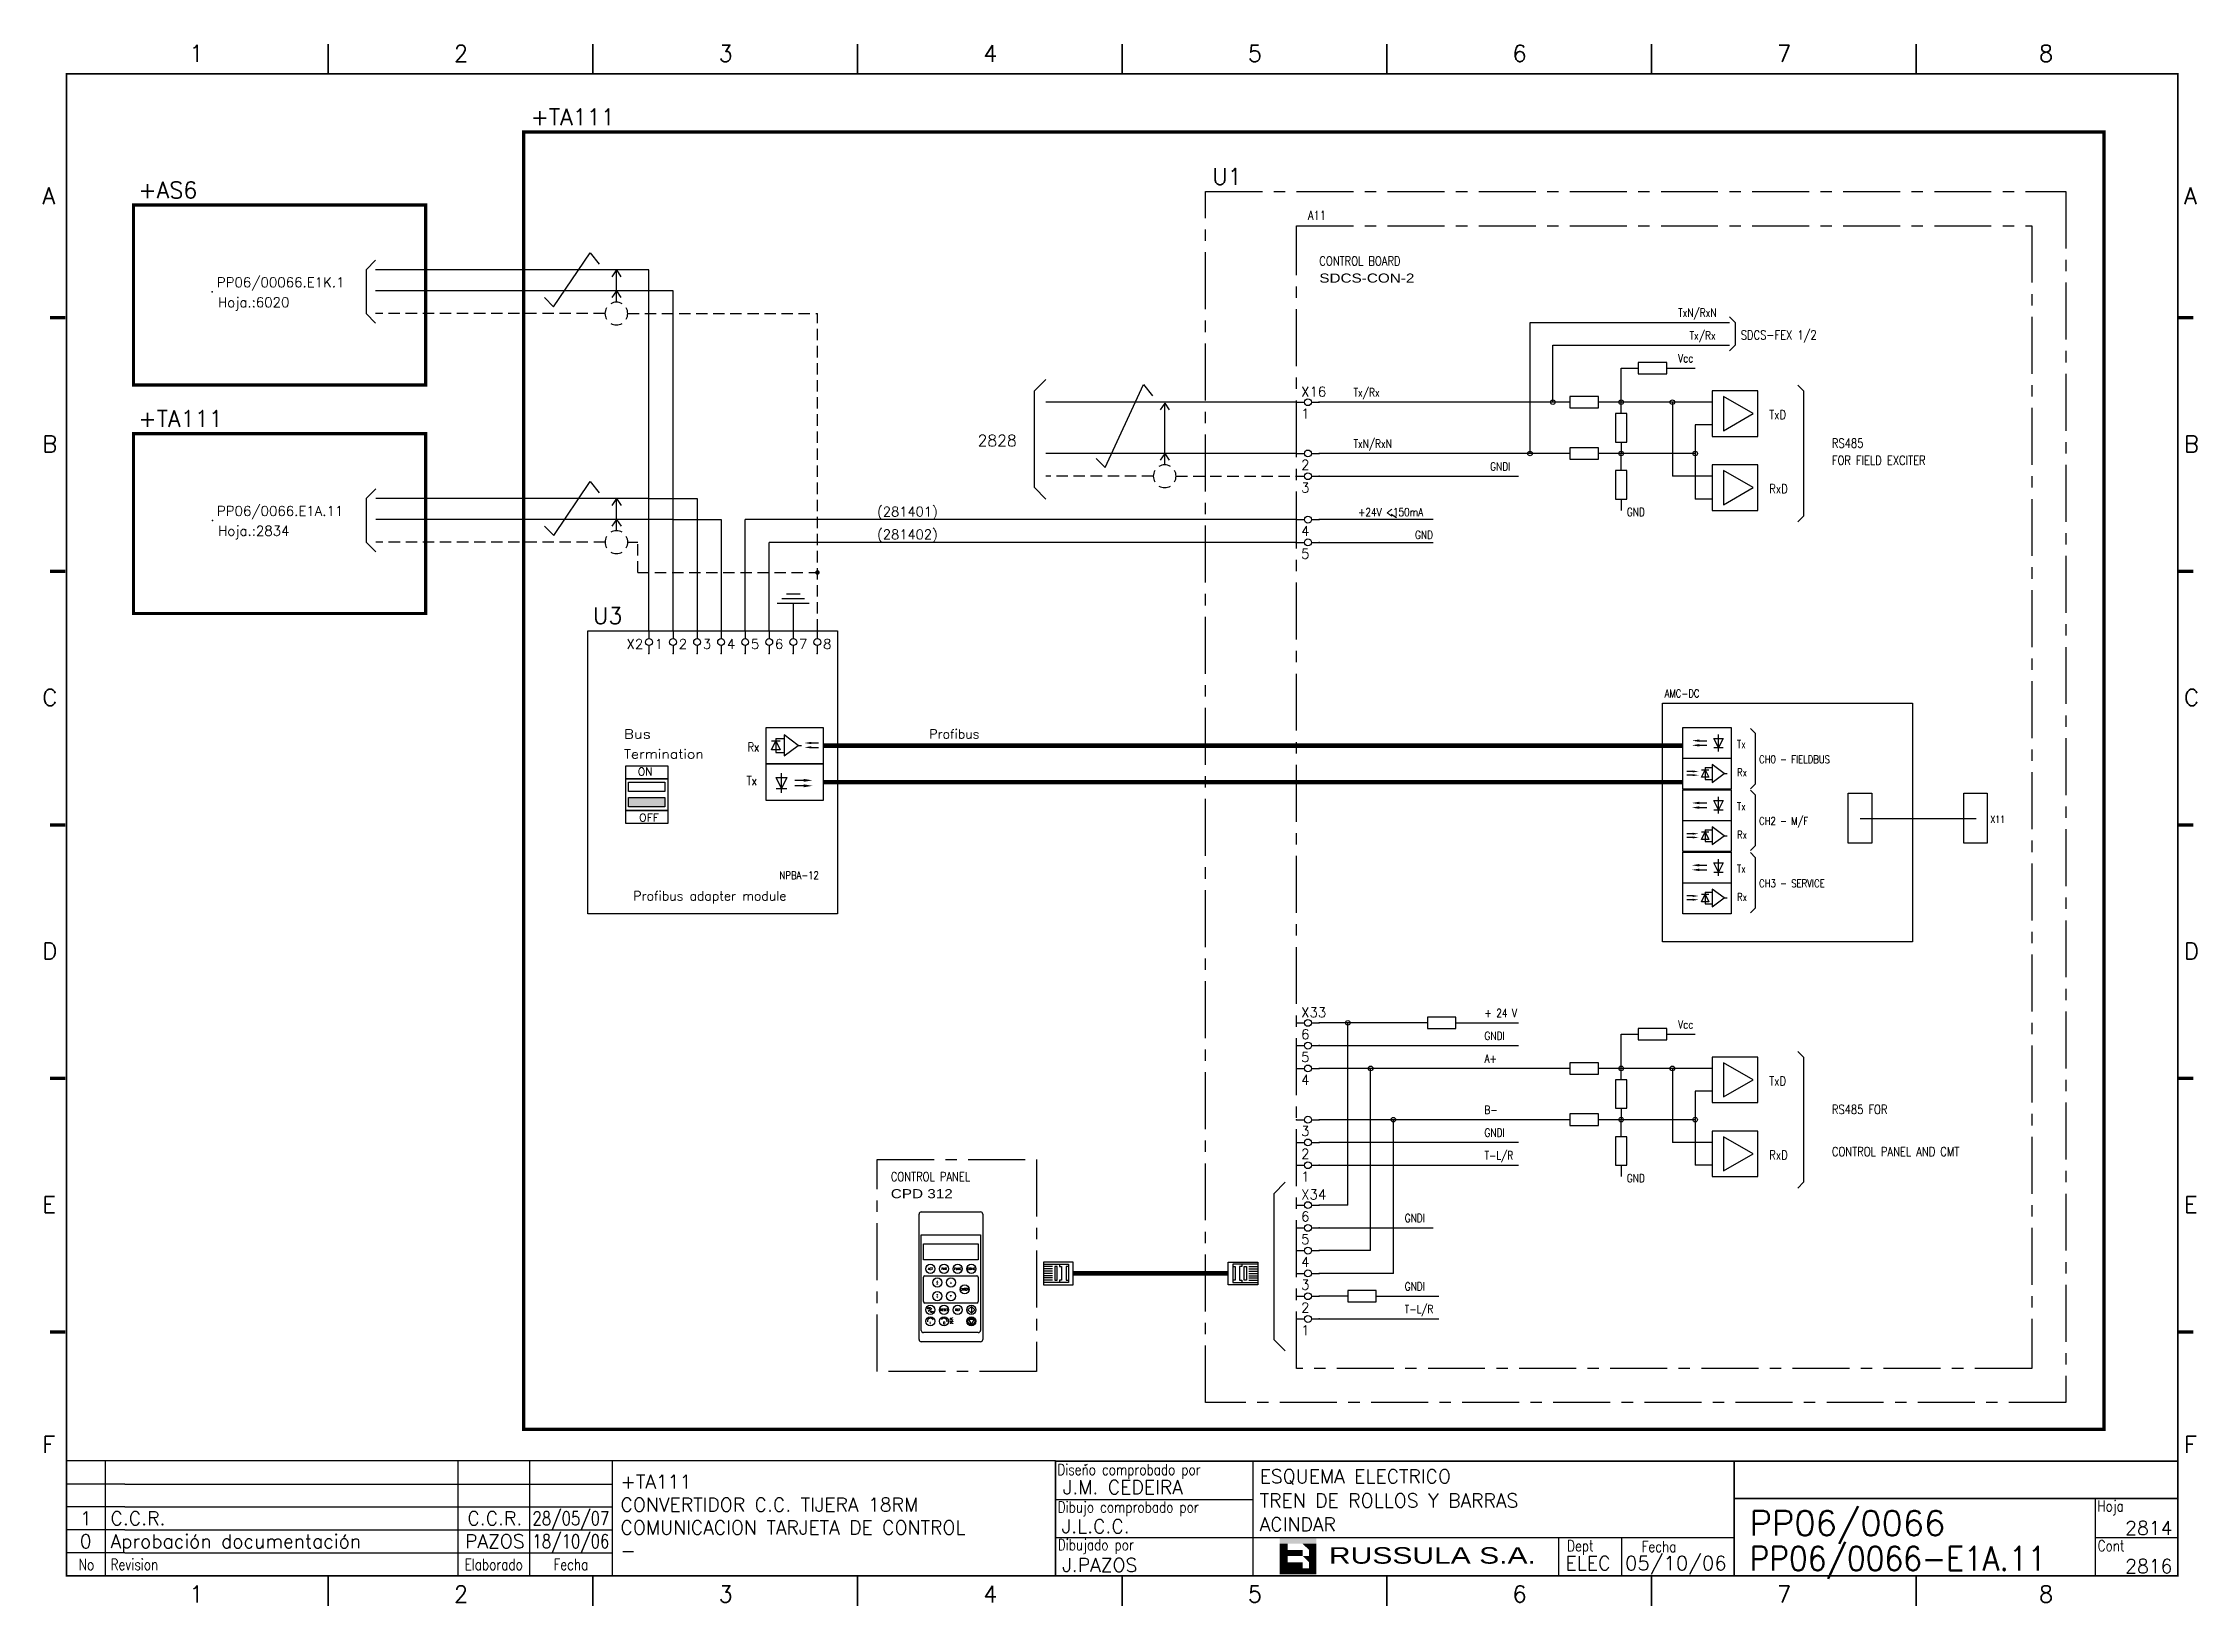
# Model space of a CAD drawing. Extents: x 889 to 1361, y -57 to 286.
import ezdxf
from ezdxf.enums import TextEntityAlignment as Align

# ---------------------------------------------------------------- set-up
doc = ezdxf.new("R2010")
doc.units = 0
doc.header["$LTSCALE"] = 10
doc.header["$MEASUREMENT"] = 0
for name, pattern in [('CENTER', [2, 1.25, -0.25, 0.25, -0.25]), ('DASHDOT', [1, 0.5, -0.25, 0, -0.25]), ('HIDDEN', [0.375, 0.25, -0.125])]:
    doc.linetypes.add(name, pattern=pattern)
doc.layers.get('0').update_dxf_attribs({"linetype": 'CONTINUOUS'})
for name, color, linetype in [('1', 7, 'CONTINUOUS'), ('10', 5, 'CONTINUOUS'), ('102', 7, 'CONTINUOUS'), ('2', 7, 'CONTINUOUS'), ('25', 3, 'CONTINUOUS'), ('25PK', 4, 'CENTER'), ('35', 2, 'CONTINUOUS'), ('8', 1, 'CONTINUOUS'), ('9', 6, 'CONTINUOUS'), ('DIBUJO', 7, 'CONTINUOUS'), ('NODE', 7, 'CONTINUOUS')]:
    doc.layers.add(name, color=color, linetype=linetype)
doc.styles.add('ABBSTYLE', font='ROMANS.SHX', dxfattribs={"width": 0.8})
doc.styles.add('HELV', font='HELV.SHX')
doc.styles.add('HELVETICA', font='HELV.SHX')
doc.styles.add('LABEL', font='SIMPLEX', dxfattribs={"width": 0.8, "height": 4})
doc.styles.add('ROMANS', font='ROMANS.SHX')
doc.styles.get("Standard").update_dxf_attribs({"font": 'simplex'})

msp = doc.modelspace()

# ---------------------------------------------------------------- texts
for s, width, p, p2 in [('Bus       ', 0.9682105263157885, (1016.055219466294, 133.6207106306269), (1033.575219466294, 133.6207106306269)), ('Termination', 1.039322033898304, (1016.055219466294, 129.2344672067995), (1033.575219466294, 129.2344672067995))]:
    msp.add_text(s, height=2, dxfattribs=dict(width=width)).set_placement(p, p2, align=Align.FIT)
for s, p in [('Profibus', (1083.091089118232, 133.6417657087851)), ('Profibus adapter module', (1018.117829544158, 98.10032549995779))]:
    msp.add_text(s, height=2).set_placement(p)
at = {"layer": '102', "style": 'ROMANS'}
for s, p in [('ON', (1020.712328904451, 126.3884495980501)), ('OFF', (1021.562890864324, 116.2872252105778))]:
    msp.add_text(s, height=1.72, dxfattribs=at).set_placement(p, align=Align.MIDDLE)
at = {"layer": '2', "color": 6}
for s, height, p in [('+TA111', 3.6, (995.5604285524653, 268.3086213722307)), ('+AS6', 3.6, (909.4837668240783, 252.2688423376623)), ('U1', 3.6, (1145.188202048241, 255.2251693540229)), ('+TA111', 3.6, (909.5024353420731, 202.0789070634035)), ('(281401)', 2.1, (1071.625283005035, 182.3991573089772)), ('(281402)', 2.1, (1071.625283005035, 177.3991573089772)), ('U3', 3.6, (1009.240312639828, 158.8158068670359))]:
    msp.add_text(s, height=height, dxfattribs=at).set_placement(p)
at = {"layer": '2', "color": 7, "style": 'ROMANS'}
msp.add_text('2828', height=2.5, dxfattribs=at).set_placement((1093.688202048241, 197.8142533850158))
at = {"layer": '25'}
for s, height, style, width, p in [('A11', 2, 'ABBSTYLE', 0.8, (1166.188202048241, 247.4751693540229)), ('CONTROL BOARD', 2, 'ABBSTYLE', 0.8, (1168.688202048241, 237.4751693540229)), ('SDCS-CON-2', 2, 'HELV', 1.2, (1168.688202048241, 233.7251693540229)), ('TxN/RxN', 1.8, 'ABBSTYLE', 0.8, (1247.438202048241, 226.2251693540229)), ('Tx/Rx', 1.8, 'ABBSTYLE', 0.8, (1249.938202048241, 221.2251693540229)), ('SDCS-FEX 1/2', 2, 'ABBSTYLE', 0.8, (1261.188202048241, 221.2251693540229)), ('Vcc', 1.8, 'ABBSTYLE', 0.8, (1247.438202048241, 216.2251693540229)), ('Tx/Rx', 1.8, 'ABBSTYLE', 0.8, (1176.188202048241, 208.7251693540229)), ('TxD', 2, 'ABBSTYLE', 0.8, (1267.438202048241, 203.7251693540229)), ('TxN/RxN', 1.8, 'ABBSTYLE', 0.8, (1176.188202048241, 197.4751693540229)), ('RS485', 2, 'ABBSTYLE', 0.8, (1281.188202048241, 197.4751693540229)), ('GNDI', 1.8, 'ABBSTYLE', 0.8, (1206.188202048241, 192.4751693540229)), ('FOR FIELD EXCITER', 2, 'ABBSTYLE', 0.8, (1281.188202048241, 193.7251693540229)), ('RxD', 2, 'ABBSTYLE', 0.8, (1267.438202048241, 187.4751693540229)), ('+24V <150mA', 1.8, 'ABBSTYLE', 0.8, (1177.188202048241, 182.4491571373094)), ('GND', 1.8, 'ABBSTYLE', 0.8, (1236.188202048241, 182.4751693540229)), ('GND', 1.8, 'ABBSTYLE', 0.8, (1189.688202048241, 177.4491571373094)), ('AMC-DC', 1.7, 'ABBSTYLE', 0.8, (1244.486083647233, 142.6831876076517)), ('Rx', 2, 'ABBSTYLE', 0.8, (1043.162622424439, 130.7633462899772)), ('Tx', 1.7, 'ABBSTYLE', 0.8, (1260.361255252108, 131.5583462899772)), ('CH0 - FIELDBUS', 1.7, 'ABBSTYLE', 0.8, (1265.21174261293, 128.2429306691742)), ('Tx', 2, 'ABBSTYLE', 0.8, (1042.997889159671, 123.4133462899772)), ('Rx', 1.7, 'ABBSTYLE', 0.8, (1260.361255252108, 125.3575376487626)), ('Tx', 1.7, 'ABBSTYLE', 0.8, (1260.361255252108, 117.8858889550722)), ('CH2 - M/F', 1.7, 'ABBSTYLE', 0.8, (1265.21174261293, 114.7040418397203)), ('X11', 1.53, 'ABBSTYLE', 0.8, (1316.020626305369, 115.1381927346401)), ('Rx', 1.7, 'ABBSTYLE', 0.8, (1260.361255252108, 111.6850803138575)), ('NPBA-12', 1.7, 'ABBSTYLE', 0.8, (1050.207957920502, 102.7831781501432)), ('Tx', 1.7, 'ABBSTYLE', 0.8, (1260.361255252108, 104.2134316201671)), ('Rx', 1.7, 'ABBSTYLE', 0.8, (1260.361255252108, 98.01262297895246)), ('CH3 - SERVICE', 1.7, 'ABBSTYLE', 0.8, (1265.21174261293, 100.9937754305209)), ('+ 24 V', 1.8, 'ABBSTYLE', 0.8, (1204.938202048241, 72.47286521377987)), ('Vcc', 1.8, 'ABBSTYLE', 0.8, (1247.438202048241, 69.97286521377987)), ('GNDI', 1.8, 'ABBSTYLE', 0.8, (1204.938202048241, 67.47286521377987)), ('A+', 1.8, 'ABBSTYLE', 0.8, (1204.938202048241, 62.47286521377987)), ('TxD', 2, 'ABBSTYLE', 0.8, (1267.438202048241, 57.47286521377987)), ('B-', 1.8, 'ABBSTYLE', 0.8, (1204.938202048241, 51.22286521377987)), ('RS485 FOR', 2, 'ABBSTYLE', 0.8, (1281.188202048241, 51.22286521377987)), ('GNDI', 1.8, 'ABBSTYLE', 0.8, (1204.938202048241, 46.22286521377987)), ('T-L/R', 1.8, 'ABBSTYLE', 0.8, (1204.938202048241, 41.22286521377987)), ('RxD', 2, 'ABBSTYLE', 0.8, (1267.438202048241, 41.22286521377987)), ('CONTROL PANEL AND CMT', 2, 'ABBSTYLE', 0.8, (1281.188202048241, 41.97240422908033)), ('CONTROL PANEL', 2, 'ABBSTYLE', 0.8, (1074.633967806263, 36.47286521377987)), ('GND', 1.8, 'ABBSTYLE', 0.8, (1236.188202048241, 36.22286521377987)), ('CPD 312', 2, 'HELV', 1.2, (1074.633967806263, 32.72286521377987)), ('GNDI', 1.8, 'ABBSTYLE', 0.8, (1187.438202048241, 27.47286521377987)), ('GNDI', 1.8, 'ABBSTYLE', 0.8, (1187.438202048241, 12.47286521377987)), ('T-L/R', 1.8, 'ABBSTYLE', 0.8, (1187.438202048241, 7.472865213779869))]:
    msp.add_text(s, height=height, dxfattribs=dict(at, style=style, width=width)).set_placement(p)

# ---------------------------------------------------------------- blocks, each defined once
blk = doc.blocks.new('ACAD0257')
at = {"layer": '2'}
for p, q in [((215, 132), (215, 159.5)), ((215.5, 160), (228.5, 160)), ((229, 159.5), (229, 132)), ((215.5, 155), (228.5, 155)), ((215.5, 134), (215.5, 155)), ((216, 153), (228, 153)), ((216, 149.5), (216, 153)), ((228, 153), (228, 149.5)), ((228.5, 155), (228.5, 134)), ((228, 149.5), (216, 149.5)), ((216, 140.3), (216, 145.7)), ((216.3, 146), (227.7, 146)), ((228, 145.7), (228, 140.3)), ((227.7, 140), (216.3, 140)), ((217.8481351728414, 138.7939270103938), (216.9934306319097, 138.1294219295075)), ((226.5, 139.25), (225.75, 138.5)), ((225.75, 138.5), (226.5, 137.75)), ((227.25, 138.5), (226.5, 139.25)), ((226.5, 139), (226.5, 138)), ((226.5, 137.75), (227.25, 138.5)), ((228, 133.5), (216, 133.5)), ((225.8796362901317, 136.4071345249903), (226.5, 135.25)), ((227.1142087806116, 136.4071345249903), (225.8796362901317, 136.4071345249903)), ((226.5, 135.25), (227.1142087806116, 136.4071345249903)), ((228.5, 131.5), (215.5, 131.5))]:
    blk.add_line(p, q, dxfattribs=at)
for centre, radius in [((217.5, 147.5), 1), ((220.5, 147.5), 1), ((223.5, 147.5), 1), ((226.5, 147.5), 1), ((219, 144.5), 1), ((219, 141.5), 1), ((222, 144.5), 1), ((222, 141.5), 1), ((225, 143), 1), ((217.5, 138.5), 1), ((220.5, 138.5), 1), ((223.5, 138.5), 1), ((226.5, 138.5), 1), ((217.5, 136), 1), ((220.5, 136), 1), ((226.5, 136), 1), ((226.5, 136), 0.75)]:
    blk.add_circle(centre, radius, dxfattribs=at)
for centre, radius, start, end in [((215.5, 159.5), 0.5, 90, 180), ((228.5, 159.5), 0.5, 0, 90), ((216.3, 145.7), 0.3, 90, 180), ((227.7, 145.7), 0.3, 0, 90), ((216.3, 140.3), 0.3, 180, 270), ((227.7, 140.3), 0.3, 270, 0), ((216, 134), 0.5, 180, 270), ((217.5, 136), 0.6637186160513493, 25.19740898008553, 188.5605633170787), ((220.5, 136), 0.6637186160513493, 351.4394366829213, 154.8025910199183), ((228, 134), 0.5, 270, 0), ((215.5, 132), 0.5, 180, 270), ((228.5, 132), 0.5, 270, 0)]:
    blk.add_arc(centre, radius, start, end, dxfattribs=at)
for points in [[(218.75, 144.5), (219.25, 144.5), (219, 145)], [(218.75, 144), (219.25, 144), (219, 144.5)], [(218.75, 142), (219.25, 142), (219, 141.5)], [(221.75, 144.25), (222.25, 144.25), (222, 144.75)], [(218.75, 141.5), (219.25, 141.5), (219, 141)], [(221.75, 141.75), (222.25, 141.75), (222, 141.25)], [(218.09995874996, 136.2829321967632), (217.7477515216906, 136.4922686849768), (217.8674194223316, 136.6798568098615), (217.8687793788416, 136.6798568098615)], [(219.90004125004, 136.2829321967632), (220.2522484783094, 136.4922686849768), (220.1325805776684, 136.6798568098615), (220.1312206211584, 136.6798568098615)]]:
    blk.add_solid(points, dxfattribs=at)
at = {"layer": '2', "style": 'ROMANS', "width": 0.8}
for s, p in [('ACT', (217.5, 147.5)), ('PAR', (220.5, 147.5)), ('FUNC', (223.5, 147.5)), ('DRIVE', (226.5, 147.5)), ('ENTER', (225, 143)), ('RESET', (220.5, 138.5)), ('REF', (223.5, 138.5))]:
    blk.add_text(s, height=0.5, dxfattribs=at).set_placement(p, align=Align.MIDDLE)
for s, height, p in [('LOC', 0.3200000000000001, (216.8072958660545, 138.7277477816382)), ('REM', 0.3200000000000001, (217.3727561871242, 137.9260033188665)), ('I', 0.5, (217.4004331881744, 135.3764735608475)), ('0', 0.5, (220.3308449754872, 135.3629128811035)), ('AC', 0.5, (221.7417849646071, 136.2715211537371)), ('DC', 0.5, (221.7553514407412, 135.4849644769771))]:
    blk.add_text(s, height=height, dxfattribs=at).set_placement(p)
blk = doc.blocks.new('NOD', base_point=(237.5, 170))
at = {"layer": 'NODE'}
blk.add_point((237.5, 170), dxfattribs=at)
blk = doc.blocks.new('$021501')
at = {"layer": '2'}
for p, q in [((0, -6), (0, 0)), ((-3.5, -6), (3.5, -6)), ((-2.5, -7), (2.5, -7)), ((-1.5, -8), (1.5, -8))]:
    blk.add_line(p, q, dxfattribs=at)
blk.add_blockref('NOD', (0, 0), dxfattribs=at)
blk = doc.blocks.new('$$PLD12C')
for p, q in [((0, 2.499999999999972), (0, 0.75)), ((0, -0.75), (0, -2.500000000000028))]:
    blk.add_line(p, q)
at = {"layer": '2'}
blk.add_circle((0, 0), 0.75, dxfattribs=at)
for p in [(0, 2.499999999999972), (0, -2.500000000000028)]:
    blk.add_blockref('NOD', p, dxfattribs=at)
at = {"layer": '8'}
blk.add_attdef('*A', (1.25, -1.5), '', height=2.15, dxfattribs=at)
at = {"layer": '9'}
blk.add_attdef('ID', text='', height=2.15, dxfattribs=at).set_placement((-1.25, -1.5), align=Align.RIGHT)
blk = doc.blocks.new('$030107')
at = {"layer": '102'}
for centre, start, end in [((0, 0), 150.0000000000002, 209.9999999999999), ((0, 0), 60.00000000000018, 119.9999999999999), ((0, 0), 330.0000000000002, 29.99999999999989), ((0, -2.842170943040401e-14), 240.0000000000001, 299.9999999999998)]:
    blk.add_arc(centre, 2.500000000000008, start, end, dxfattribs=at)
blk = doc.blocks.new('$$PLL21C')
for p, q in [((-2.5, 0), (-0.75, 0)), ((0.75, 0), (2.5, 0))]:
    blk.add_line(p, q)
at = {"layer": '2'}
blk.add_circle((0, 0), 0.75, dxfattribs=at)
for p in [(-2.5, 0), (2.5, 0)]:
    blk.add_blockref('NOD', p, dxfattribs=at)
at = {"layer": '8'}
blk.add_attdef('*A', (-1.5, -3.574999999999989), '', height=2.15, dxfattribs=at)
at = {"layer": '9'}
blk.add_attdef('ID', (-1.5, 1.25), '', height=2.15, dxfattribs=at)
blk = doc.blocks.new('AMP')
at = {"layer": '35'}
for p, q in [((0, 5), (0, -5)), ((10, 5), (0, 5)), ((10, -5), (10, 5)), ((0, -5), (10, -5))]:
    blk.add_line(p, q, dxfattribs=at)
blk.add_lwpolyline([(7.5, -3.75), (7.5, 3.75), (1.00480947161671, 0)], close=True, dxfattribs=at)
blk = doc.blocks.new('$PP313')
at = {"layer": '2'}
blk.add_blockref('NOD', (0, 0), dxfattribs=at)
at = {"layer": '8'}
blk.add_attdef('1A', (1, -3.324999999999989), '', height=2.15, dxfattribs=at)
at = {"layer": '9'}
blk.add_attdef('ID', (1, 1), '', height=2.15, dxfattribs=at)
blk = doc.blocks.new('newcajec')
at = {"layer": '1'}
for p, q in [((179.4, 20.84999999999999), (0.1303441721052074, 20.84999999999999)), ((7, 20.84999999999999), (7, 0)), ((71, 20.84999999999999), (71, 0)), ((84, 20.84999999999999), (84, 0.08964143426294768)), ((99, 20.84999999999999), (99, 0)), ((184.6434108527132, 20.17582254554676), (184.806079472624, 20.01315011347727)), ((184.806079472624, 20.01315011347727), (185.1814685954953, 20.25090212957883)), ((215.2, 20.79999999999999), (215.2, 0)), ((10.6, 16.64), (0, 16.64)), ((10.6, 16.64), (99.00000000000001, 16.64)), ((10.6, 12.48), (0, 12.48)), ((10.6, 12.48), (99.00000000000001, 12.48)), ((179.4, 13.86666666), (215.2, 13.86666666)), ((368, 14.06084184883153), (368, 0)), ((10.6, 8.32), (0, 8.32)), ((10.6, 8.32), (99.00000000000001, 8.32)), ((10.6, 4.16), (0, 4.16)), ((10.6, 4.16), (99.00000000000001, 4.16)), ((179.4, 6.93333333), (267.6330803594942, 6.93333333)), ((267.6330803594942, 6.93333333), (302.5, 6.93333333)), ((270.6330803594942, 6.908826233307309), (270.6330803594942, 0)), ((282.0665401797471, 6.93333333), (282.0665401797471, 0)), ((368, 6.93333333), (383, 6.93333333))]:
    blk.add_line(p, q, dxfattribs=at)
for points in [[(47.50000000000003, 272.5, 0.3, 0.3, 0), (47.50000000000003, 277.9125820568927, 0.3, 0.3, 0)], [(95.50000000000003, 272.5, 0.3, 0.3, 0), (95.50000000000003, 277.9125820568927, 0.3, 0.3, 0)], [(143.5000000000001, 272.5, 0.3, 0.3, 0), (143.5000000000001, 277.9125820568927, 0.3, 0.3, 0)], [(191.5000000000001, 272.5, 0.3, 0.3, 0), (191.5000000000001, 277.9125820568927, 0.3, 0.3, 0)], [(239.5000000000001, 272.5, 0.3, 0.3, 0), (239.5000000000001, 277.9125820568927, 0.3, 0.3, 0)], [(287.5000000000001, 272.5, 0.3, 0.3, 0), (287.5000000000001, 277.9125820568927, 0.3, 0.3, 0)], [(335.5000000000001, 272.5, 0.3, 0.3, 0), (335.5000000000001, 277.9125820568927, 0.3, 0.3, 0)], [(-2.989059080962793, 228.2254404700672, 0.6, 0.6, 0), (-0.1817779831361044, 228.2254404700672, 0.6, 0.6, 0)], [(383.0109409190372, 228.2254404700672, 0.6, 0.6, 0), (385.8182220168639, 228.2254404700672, 0.6, 0.6, 0)], [(-2.989059080962793, 182.2254404700672, 0.6, 0.6, 0), (-0.1817779831361044, 182.2254404700672, 0.6, 0.6, 0)], [(383.0109409190372, 182.2254404700672, 0.6, 0.6, 0), (385.8182220168639, 182.2254404700672, 0.6, 0.6, 0)], [(-2.989059080962793, 136.2254404700672, 0.6, 0.6, 0), (-0.1817779831361044, 136.2254404700672, 0.6, 0.6, 0)], [(383.0109409190372, 136.2254404700672, 0.6, 0.6, 0), (385.8182220168639, 136.2254404700672, 0.6, 0.6, 0)], [(-2.989059080962793, 90.2254404700672, 0.6, 0.6, 0), (-0.1817779831361044, 90.2254404700672, 0.6, 0.6, 0)], [(383.0109409190372, 90.2254404700672, 0.6, 0.6, 0), (385.8182220168639, 90.2254404700672, 0.6, 0.6, 0)], [(-2.989059080962793, 44.22544047006719, 0.6, 0.6, 0), (-0.1817779831361044, 44.22544047006719, 0.6, 0.6, 0)], [(383.0109409190372, 44.22544047006719, 0.6, 0.6, 0), (385.8182220168639, 44.22544047006719, 0.6, 0.6, 0)], [(383, 20.79999999999999, 0.3, 0.3, 0), (179.4, 20.79999999999999, 0.3, 0.3, 0), (179.4, 0, 0.3, 0.3, 0)], [(302.5, 20.79999999999999, 0.3, 0.3, 0), (302.5, 0, 0.3, 0.3, 0)], [(302.5, 14, 0.3, 0.3, 0), (383, 14, 0.3, 0.3, 0)], [(47.50000000000004, -5.50000000000002, 0.3, 0.3, 0), (47.50000000000004, -0.08741794310727435, 0.3, 0.3, 0)], [(95.50000000000003, -5.50000000000002, 0.3, 0.3, 0), (95.50000000000003, -0.08741794310727435, 0.3, 0.3, 0)], [(143.5000000000001, -5.50000000000002, 0.3, 0.3, 0), (143.5000000000001, -0.08741794310727435, 0.3, 0.3, 0)], [(191.5000000000001, -5.50000000000002, 0.3, 0.3, 0), (191.5000000000001, -0.08741794310727435, 0.3, 0.3, 0)], [(239.5000000000001, -5.50000000000002, 0.3, 0.3, 0), (239.5000000000001, -0.08741794310727435, 0.3, 0.3, 0)], [(287.5000000000001, -5.50000000000002, 0.3, 0.3, 0), (287.5000000000001, -0.08741794310727435, 0.3, 0.3, 0)], [(335.5000000000001, -5.50000000000002, 0.3, 0.3, 0), (335.5000000000001, -0.08741794310727435, 0.3, 0.3, 0)]]:
    blk.add_lwpolyline(points, format="xyseb", dxfattribs=at)
at = {"layer": '1', "const_width": 0.3}
blk.add_lwpolyline([(0, 0), (0, 272.5), (383, 272.5), (383, 0)], close=True, dxfattribs=at)
at = {"layer": '2', "color": 14}
for p, q in [((221.418090625, 4.694274193107214), (221.418090625, 5.808488255607214)), ((221.418090625, 2.465846068107213), (221.418090625, 3.580060130607212))]:
    blk.add_line(p, q, dxfattribs=at)
for points in [[(220.05064609375, 5.808488255607214), (220.05064609375, 6.922702318107211), (226.73593046875, 5.808488255607214), (226.73593046875, 6.922702318107211)], [(221.418090625, 2.465846068107213), (220.05064609375, 2.465846068107213), (221.418090625, 5.808488255607214), (220.05064609375, 5.808488255607214)], [(221.418090625, 4.694274193107214), (224.254271875, 4.694274193107214), (221.418090625, 3.580060130607212), (224.254271875, 3.580060130607212)], [(224.254271875, 5.808488255607214), (225.3684859375, 5.808488255607214), (225.3684859375, 4.694274193107214)], [(225.3684859375, 5.808488255607214), (226.73593046875, 5.808488255607214), (225.3684859375, 1.351632005607213), (226.73593046875, 1.351632005607213)], [(224.254271875, 0.2374179431072125), (224.254271875, 2.465846068107213), (220.05064609375, 0.2374179431072125), (220.05064609375, 2.465846068107213)], [(224.254271875, 3.580060130607212), (225.3684859375, 3.580060130607212), (225.3684859375, 2.465846068107213)], [(226.73593046875, 1.351632005607213), (226.73593046875, 0.2374179431072125), (224.254271875, 1.351632005607213), (224.254271875, 0.2374179431072125)]]:
    blk.add_solid(points, dxfattribs=at)
at = {"layer": '1', "style": 'ROMANS'}
for s, p in [('1', (22.29321663019694, 274.6822757111598)), ('2', (70.29321663019694, 274.6822757111598)), ('3', (118.2932166301969, 274.6822757111598)), ('4', (166.2932166301969, 274.6822757111598)), ('5', (214.2932166301969, 274.6822757111598)), ('6', (262.293216630197, 274.6822757111598)), ('7', (310.293216630197, 274.6822757111598)), ('8', (357.793216630197, 274.6822757111598)), ('A', (-4.369531937893967, 248.8361050328228)), ('A', (384.130468062106, 248.8361050328228)), ('B', (-4.369531937893967, 203.8361050328228)), ('B', (384.130468062106, 203.8361050328228)), ('C', (-4.369531937893967, 157.8361050328228)), ('C', (384.130468062106, 157.8361050328228)), ('D', (-4.369531937893967, 111.8361050328228)), ('D', (384.130468062106, 111.8361050328228)), ('E', (-4.369531937893967, 65.8361050328228)), ('E', (384.130468062106, 65.8361050328228)), ('F', (-4.369531937893967, 22.33610503282279)), ('F', (384.130468062106, 22.33610503282279)), ('1', (22.29321663019694, -4.817724288840244)), ('2', (70.29321663019694, -4.817724288840244)), ('3', (118.2932166301969, -4.817724288840244)), ('4', (166.2932166301969, -4.817724288840244)), ('5', (214.2932166301969, -4.817724288840244)), ('6', (262.293216630197, -4.817724288840244)), ('7', (310.293216630197, -4.817724288840244)), ('8', (357.793216630197, -4.817724288840244))]:
    blk.add_text(s, height=3, dxfattribs=at).set_placement(p)
at = {"layer": '1', "style": 'LABEL', "width": 0.8}
for s, p in [('Diseno comprobado por', (179.7314614292997, 18.27223571085374)), ('Dibujo comprobado por', (179.8050291925395, 11.4678814488418)), ('Hoja', (368.3783582875667, 11.66394739740196)), ('Dibujado por', (179.8266890074166, 4.640500723763907)), ('Fecha', (285.7145387337263, 4.296982269486556)), ('Cont', (368.4287365512884, 4.459855685207977)), ('No', (2.226666121281127, 1.047317943107212)), ('Revision', (7.999999999999986, 1.047317943107211))]:
    blk.add_text(s, height=2, dxfattribs=at).set_placement(p)
for s, p in [('Dept', (274.6061509242405, 4.441269529660175)), ('Elaborado', (77.5, 1.047317943107211)), ('Fecha', (91.5, 1.047317943107211))]:
    blk.add_text(s, height=2, dxfattribs=at).set_placement(p, align=Align.CENTER)
at = {"layer": '10', "style": 'ROMANS'}
for tag, p in [('REV41', (3.5, 18.74499999999998)), ('REV43', (77.69972273858866, 18.74499999999998)), ('REV31', (3.5, 14.58499999999999)), ('REV33', (77.69972273858866, 14.58499999999999)), ('REV21', (3.5, 10.42499999999999)), ('REV23', (77.69972273858866, 10.42499999999999)), ('REV11', (3.5, 6.265000000000002)), ('REV13', (77.69972273858866, 6.265000000000002))]:
    blk.add_attdef(tag, text='', height=2.5, dxfattribs=at).set_placement(p, align=Align.MIDDLE)
for tag, p, height in [('REV42', (7.999999999999986, 17.49499999999998), 2.5), ('REV32', (7.999999999999986, 13.33499999999999), 2.5), ('SHEETNAME1', (100.5, 15.82514432423481), 2.5), ('DESIGNCHECK', (180.7368689439597, 14.83229733012664), 2.5), ('DOCUMENTTYPE', (216.431556680333, 16.80300784715599), 2.5), ('NOTA', (305.324267012746, 15.80181941457773), 3), ('SHEETNAME2', (100.5, 11.66514432423481), 2.5), ('OBJECT', (216.431556680333, 12.40274635088354), 2.5), ('ORDER', (305.324267012746, 7.301819414577723), 4.5), ('REV22', (7.999999999999986, 9.174999999999999), 2.5), ('SHEETNAME3', (100.5, 7.505144324234807), 2.5), ('DRAWINGCHECK', (180.5313437479052, 7.714149530439984), 2.5), ('CUSTOMER', (216.431556680333, 8.084891464683468), 2.5), ('REV12', (7.999999999999986, 5.015000000000002), 2.5), ('SHEETNAME4', (100.5, 3.345144324234811), 2.5), ('DOCUMENT_ID', (305.324267012746, 0.9341589120460885), 4.4), ('USER', (180.634361454448, 0.7089454855303376), 2.5), ('DEPARTMENT', (271.9308878022507, 1.045088830057653), 2.5)]:
    blk.add_attdef(tag, p, '', height=height, dxfattribs=at)
for tag, width, p, p2 in [('REV44', 1.221199022953692, (84.52509332113708, 17.49499999999998), (98.48165358346499, 17.49499999999998)), ('REV34', 1.221199022953692, (84.52509332113708, 13.33499999999998), (98.48165358346499, 13.33499999999998)), ('REV24', 1.221199022953692, (84.52509332113708, 9.174999999999988), (98.48165358346499, 9.174999999999988)), ('REV14', 1.221199022953692, (84.52509332113708, 5.014999999999999), (98.48165358346499, 5.014999999999999)), ('CREATED2', 7.039914616041486, (282.7069601254168, 1.045088830057653), (301.1448317388588, 1.045088830057653))]:
    blk.add_attdef(tag, text='', height=2.5, dxfattribs=dict(at, width=width)).set_placement(p, p2, align=Align.FIT)
for tag, p in [('SHEET', (382, 7.433333330000005)), ('NEXTSHEET', (382, 0.5000000000000018))]:
    blk.add_attdef(tag, text='', height=2.5, dxfattribs=at).set_placement(p, align=Align.RIGHT)
at = {"layer": 'DIBUJO', "color": 14, "style": 'HELVETICA', "width": 1.3}
blk.add_text('RUSSULA S.A.', height=3, dxfattribs=at).set_placement((229, 2.191446348186597))

# ---------------------------------------------------------------- hatches: boundary and pattern name
at = {"layer": '2'}
msp.add_hatch(color=256, dxfattribs=at).paths.add_polyline_path([(1017.067595418967, 120.7215356501251), (1017.067595418967, 118.622309107412), (1025.03940051453, 118.622309107412), (1025.03940051453, 120.7215356501251)])

# ---------------------------------------------------------------- linework, layer by layer
for p, q in [((959.4440091818186, 236.4987894556207), (961.5653295253783, 238.6201097991803)), ((959.4440091818186, 236.4987894556207), (959.4440091818186, 226.9336620098839)), ((1021.559461882865, 157.3158068670359), (1021.559461882865, 236.4987894556207)), ((1026.837026969293, 157.3158068670359), (1026.837026969293, 231.933662009884)), ((959.4440091818186, 226.9336620098838), (961.5653295253783, 224.8123416663242)), ((959.4626776998134, 186.3088541813619), (961.583998043373, 188.4301745249215)), ((959.4626776998134, 186.3088541813619), (959.4626776998134, 176.7437267356251)), ((1042.669722228579, 176.6991571373094), (1042.669722228579, 181.6991571373093)), ((1047.947287315007, 181.6991571373093), (1042.669722228579, 181.6991571373093)), ((1163.438202048241, 181.6991571373094), (1047.947287315007, 181.6991571373093)), ((959.4626776998134, 176.743726735625), (961.583998043373, 174.6224063920654)), ((1042.669722228579, 157.3158068670358), (1042.669722228579, 176.6991571373094)), ((1163.438202048241, 176.6991571373094), (1047.947287315007, 176.6991571373094)), ((1047.947287315007, 157.3158068670358), (1047.947287315007, 176.6991571373094)), ((1287.407448686372, 116.1080111413723), (1312.831494606395, 116.1080111413723))]:
    msp.add_line(p, q)
at = {"linetype": 'HIDDEN'}
msp.add_line((1058.510612511128, 157.3158068670359), (1058.510612511128, 226.933662009884), dxfattribs=at)
at = {"const_width": 0.5}
msp.add_lwpolyline([(1058.279281029123, 170.0949719499625, 1), (1058.779281029123, 170.0949719499625, 1)], format="xyb", close=True, dxfattribs=at)
for points in [[(1008.163763537076, 157.3158068670359), (1062.931959045372, 157.3158068670359), (1062.931959045372, 95.17094062273208), (1008.163763537076, 95.17094062273208)], [(1244.026369453949, 141.4216091706752), (1298.890229538801, 141.4216091706752), (1298.890229538801, 88.97983851831759), (1244.026369453949, 88.97983851831759)], [(1284.778523775328, 121.6819230102575), (1289.927099966437, 121.6819230102575), (1289.927099966437, 110.6539248467056), (1284.778523775328, 110.6539248467056)], [(1310.15364871906, 121.6819230102575), (1315.302224910168, 121.6819230102575), (1315.302224910168, 110.6539248467056), (1310.15364871906, 110.6539248467056)]]:
    msp.add_lwpolyline(points, close=True)
for points in [[(1240.961255252108, 132.0633462899772, 1, 1, 0), (1059.781789271367, 132.0633462899772, 1, 1, 0)], [(1248.461255252108, 132.0633462899772, 1, 1, 0), (1240.961255252108, 132.0633462899772, 1, 1, 0)], [(1240.961255252108, 124.0633462899772, 1, 1, 0), (1059.781789271367, 124.0633462899772, 1, 1, 0)], [(1248.461255252108, 124.0633462899772, 1, 1, 0), (1240.961255252108, 124.0633462899772, 1, 1, 0)]]:
    msp.add_lwpolyline(points, format="xyseb")
at = {"layer": '2', "color": 7}
for p, q in [((1021.559461882865, 236.4987894556207), (961.5653295253783, 236.4987894556207)), ((1000.630644800966, 228.433662009884), (1008.630644800966, 240.2487894556207)), ((1008.630644800966, 240.2487894556207), (1010.630644800966, 237.7487894556207)), ((1014.397493034042, 236.4987894556207), (1013.397493034042, 234.9987894556207)), ((1014.397493034042, 236.4987894556207), (1015.397493034042, 234.9987894556207)), ((1014.397493034042, 229.433662009884), (1014.397493034042, 236.4987894556207)), ((1026.837026969293, 231.933662009884), (961.5653295253783, 231.933662009884)), ((1014.397493034042, 231.933662009884), (1013.397493034042, 230.433662009884)), ((1014.397493034042, 231.933662009884), (1015.397493034042, 230.433662009884)), ((998.6306448009657, 230.433662009884), (1000.630644800966, 228.433662009884)), ((1106.188202048241, 209.9751670624095), (1108.688202048241, 212.4751670624095)), ((1106.188202048241, 209.9751670624095), (1108.688202048241, 212.4751670624095)), ((1106.188202048241, 188.7251693540229), (1106.188202048241, 209.9751670624095)), ((1121.694137398478, 193.1185246784324), (1130.087492722887, 211.3974279205905)), ((1130.087492722887, 211.3974279205905), (1132.087492722887, 208.8974279205905)), ((1163.688202048241, 207.4751670624095), (1108.688202048241, 207.4751670624095)), ((1134.746891882892, 207.288182733815), (1133.746891882892, 205.788182733815)), ((1134.746891882892, 193.7251693540229), (1134.746891882892, 207.288182733815)), ((1134.746891882892, 207.288182733815), (1135.746891882892, 205.788182733815)), ((1163.688202048241, 196.2251693540229), (1108.688202048241, 196.2251693540229)), ((1119.694137398478, 195.1185246784324), (1121.694137398478, 193.1185246784324)), ((1134.746891882892, 196.2251693540229), (1133.746891882892, 194.7251693540229)), ((1134.746891882892, 196.2251693540229), (1135.746891882892, 194.7251693540229)), ((1000.649313318961, 178.2437267356251), (1008.649313318961, 190.0588541813618)), ((1008.649313318961, 190.0588541813618), (1010.649313318961, 187.5588541813618)), ((1021.57813040086, 186.3088541813619), (961.583998043373, 186.3088541813619)), ((1014.416161552037, 186.3088541813618), (1013.416161552037, 184.8088541813618)), ((1014.416161552037, 179.2437267356251), (1014.416161552037, 186.3088541813618)), ((1014.416161552037, 186.3088541813618), (1015.416161552037, 184.8088541813618)), ((1021.559461882865, 186.3088541813619), (1032.106616738581, 186.3088541813619)), ((1032.106616738581, 186.3088541813619), (1032.095923537727, 157.3158068670359)), ((1108.688202048241, 186.2251693540229), (1106.188202048241, 188.7251693540229)), ((1026.855695487288, 181.7437267356252), (961.583998043373, 181.7437267356252)), ((998.6493133189606, 180.2437267356251), (1000.649313318961, 178.2437267356251)), ((1014.416161552037, 181.7437267356251), (1013.416161552037, 180.2437267356251)), ((1014.416161552037, 181.7437267356251), (1015.416161552037, 180.2437267356251)), ((1026.837026969293, 181.7437267356252), (1037.420970435047, 181.7437267356252)), ((1037.420970435047, 181.7437267356252), (1037.373488624155, 157.3158068670359)), ((1184.471218085809, 182.9294277415686), (1185.609478802719, 182.1379083482666)), ((1047.281789271367, 136.0633462899772), (1059.781789271367, 136.0633462899772)), ((1047.281789271367, 128.0633462899772), (1047.281789271367, 136.0633462899772)), ((1059.781789271367, 136.0633462899772), (1059.781789271367, 128.0633462899772)), ((1248.461255252108, 136.0633462899772), (1259.086255252108, 136.0633462899772)), ((1248.461255252108, 129.2633462899772), (1248.461255252108, 136.0633462899772)), ((1259.086255252108, 136.0633462899772), (1259.086255252108, 129.2633462899772)), ((1047.281789271367, 128.0633462899772), (1059.781789271367, 128.0633462899772)), ((1059.781789271367, 128.0633462899772), (1047.281789271367, 128.0633462899772)), ((1047.281789271367, 128.0633462899772), (1059.781789271367, 128.0633462899772)), ((1059.781789271367, 128.0633462899772), (1047.281789271367, 128.0633462899772)), ((1047.281789271367, 120.0633462899772), (1047.281789271367, 128.0633462899772)), ((1059.781789271367, 128.0633462899772), (1059.781789271367, 120.0633462899772)), ((1248.461255252108, 122.5100376487626), (1248.461255252108, 129.3100376487626)), ((1248.461255252108, 129.3100376487626), (1259.086255252108, 129.3100376487626)), ((1259.086255252108, 129.2633462899772), (1248.461255252108, 129.2633462899772)), ((1259.086255252108, 129.3100376487626), (1259.086255252108, 122.5100376487626)), ((1059.781789271367, 120.0633462899772), (1047.281789271367, 120.0633462899772)), ((1259.086255252108, 122.5100376487626), (1248.461255252108, 122.5100376487626)), ((1248.461255252108, 122.3908889550722), (1259.086255252108, 122.3908889550722)), ((1248.461255252108, 115.5908889550722), (1248.461255252108, 122.3908889550722)), ((1259.086255252108, 122.3908889550722), (1259.086255252108, 115.5908889550722)), ((1248.461255252108, 108.8375803138575), (1248.461255252108, 115.6375803138575)), ((1248.461255252108, 115.6375803138575), (1259.086255252108, 115.6375803138575)), ((1259.086255252108, 115.5908889550722), (1248.461255252108, 115.5908889550722)), ((1259.086255252108, 115.6375803138575), (1259.086255252108, 108.8375803138575)), ((1259.086255252108, 108.8375803138575), (1248.461255252108, 108.8375803138575)), ((1248.461255252108, 101.9184316201671), (1248.461255252108, 108.7184316201671)), ((1248.461255252108, 108.7184316201671), (1259.086255252108, 108.7184316201671)), ((1259.086255252108, 108.7184316201671), (1259.086255252108, 101.9184316201671)), ((1248.461255252108, 101.9651229789525), (1259.086255252108, 101.9651229789525)), ((1248.461255252108, 95.16512297895247), (1248.461255252108, 101.9651229789525)), ((1259.086255252108, 101.9184316201671), (1248.461255252108, 101.9184316201671)), ((1259.086255252108, 101.9651229789525), (1259.086255252108, 95.16512297895247)), ((1259.086255252108, 95.16512297895247), (1248.461255252108, 95.16512297895247)), ((1161.188202048241, 36.22286521377987), (1158.688202048241, 33.72286521377987)), ((1158.688202048241, 33.72286521377987), (1158.688202048241, 1.696100408621078)), ((1114.633967806263, 18.72286521377987), (1108.133967806263, 18.72286521377987)), ((1108.133967806263, 18.72286521377987), (1108.133967806263, 13.72286521377987)), ((1108.133967806263, 18.22286521377987), (1113.633967806263, 18.22286521377987)), ((1110.133967806263, 17.72286521377987), (1108.133967806263, 17.72286521377987)), ((1110.133967806263, 17.22286521377987), (1108.133967806263, 17.22286521377987)), ((1110.133967806263, 16.72286521377987), (1108.133967806263, 16.72286521377987)), ((1110.133967806263, 16.22286521377987), (1108.133967806263, 16.22286521377987)), ((1110.133967806263, 15.72286521377987), (1108.133967806263, 15.72286521377987)), ((1110.133967806263, 15.22286521377987), (1108.133967806263, 15.22286521377987)), ((1110.133967806263, 14.72286521377987), (1108.133967806263, 14.72286521377987)), ((1113.633967806263, 14.22286521377987), (1108.133967806263, 14.22286521377987)), ((1110.633967806263, 17.72286521377987), (1110.633967806263, 14.72286521377987)), ((1111.133967806263, 17.72286521377987), (1110.633967806263, 17.72286521377987)), ((1110.633967806263, 14.72286521377987), (1111.133967806263, 14.72286521377987)), ((1111.133967806263, 14.72286521377987), (1111.133967806263, 17.72286521377987)), ((1111.633967806263, 18.22286521377987), (1111.633967806263, 17.72286521377987)), ((1111.633967806263, 17.72286521377987), (1112.133967806263, 17.72286521377987)), ((1111.633967806263, 14.72286521377987), (1111.633967806263, 14.22286521377987)), ((1112.133967806263, 14.72286521377987), (1111.633967806263, 14.72286521377987)), ((1112.133967806263, 17.72286521377987), (1112.133967806263, 14.72286521377987)), ((1113.133967806263, 17.72286521377987), (1113.133967806263, 14.72286521377987)), ((1113.633967806263, 17.72286521377987), (1113.133967806263, 17.72286521377987)), ((1113.133967806263, 14.72286521377987), (1113.633967806263, 14.72286521377987)), ((1113.633967806263, 18.22286521377987), (1113.633967806263, 14.22286521377987)), ((1114.633967806263, 13.72286521377987), (1114.633967806263, 18.72286521377987)), ((1114.633967806263, 16.22286521377987), (1148.688202048241, 16.22286521377987)), ((1148.688202048241, 13.72286521377987), (1148.688202048241, 18.72286521377987)), ((1148.688202048241, 18.72286521377987), (1155.188202048241, 18.72286521377987)), ((1149.688202048241, 18.22286521377987), (1149.688202048241, 14.22286521377987)), ((1155.188202048241, 18.22286521377987), (1149.688202048241, 18.22286521377987)), ((1149.688202048241, 17.72286521377987), (1150.188202048241, 17.72286521377987)), ((1150.188202048241, 14.72286521377987), (1149.688202048241, 14.72286521377987)), ((1149.688202048241, 14.22286521377987), (1155.188202048241, 14.22286521377987)), ((1150.188202048241, 17.72286521377987), (1150.188202048241, 14.72286521377987)), ((1151.188202048241, 17.72286521377987), (1151.188202048241, 14.72286521377987)), ((1151.688202048241, 17.72286521377987), (1151.188202048241, 17.72286521377987)), ((1151.188202048241, 14.72286521377987), (1151.688202048241, 14.72286521377987)), ((1151.688202048241, 18.22286521377987), (1151.688202048241, 17.72286521377987)), ((1151.688202048241, 14.72286521377987), (1151.688202048241, 14.22286521377987)), ((1152.188202048241, 14.72286521377987), (1152.188202048241, 17.72286521377987)), ((1152.188202048241, 17.72286521377987), (1152.688202048241, 17.72286521377987)), ((1152.688202048241, 14.72286521377987), (1152.188202048241, 14.72286521377987)), ((1152.688202048241, 17.72286521377987), (1152.688202048241, 14.72286521377987)), ((1153.188202048241, 17.72286521377987), (1155.188202048241, 17.72286521377987)), ((1153.188202048241, 17.22286521377987), (1155.188202048241, 17.22286521377987)), ((1153.188202048241, 16.72286521377987), (1155.188202048241, 16.72286521377987)), ((1153.188202048241, 16.22286521377987), (1155.188202048241, 16.22286521377987)), ((1153.188202048241, 15.72286521377987), (1155.188202048241, 15.72286521377987)), ((1153.188202048241, 15.22286521377987), (1155.188202048241, 15.22286521377987)), ((1153.188202048241, 14.72286521377987), (1155.188202048241, 14.72286521377987)), ((1155.188202048241, 18.72286521377987), (1155.188202048241, 13.72286521377987)), ((1108.133967806263, 13.72286521377987), (1114.633967806263, 13.72286521377987)), ((1155.188202048241, 13.72286521377987), (1148.688202048241, 13.72286521377987)), ((1158.688202048241, 1.696100408621078), (1161.188202048241, -0.8038995913789222))]:
    msp.add_line(p, q, dxfattribs=at)
at = {"layer": '2', "color": 7, "linetype": 'HIDDEN'}
for p, q in [((1011.897493034042, 226.933662009884), (961.5653295253783, 226.933662009884)), ((1016.897493034042, 226.933662009884), (1058.510612511128, 226.933662009884)), ((1132.246891882892, 191.2251693540229), (1108.688202048241, 191.2251693540229)), ((1137.246891882892, 191.2251693540229), (1163.688202048241, 191.2251693540229)), ((1011.916161552037, 176.7437267356251), (961.583998043373, 176.7437267356251)), ((1016.916161552037, 176.7437267356251), (1019.109189920967, 176.7437267356251)), ((1019.109189920967, 170.0949719499625), (1019.109189920967, 176.7437267356251)), ((1019.109189920967, 170.0949719499625), (1058.529281029123, 170.0949719499625))]:
    msp.add_line(p, q, dxfattribs=at)
at = {"layer": '2', "color": 3, "linetype": 'DASHDOT', "const_width": 0.7}
msp.add_lwpolyline([(994.0604285524653, 266.8086213722307), (1340.93620764984, 266.8086213722307), (1340.93620764984, -18.01535727655448), (994.0604285524653, -18.01535727655448), (994.0604285524653, 266.8086213722307)], dxfattribs=at)
at = {"layer": '2', "color": 3, "linetype": 'DASHDOT'}
for points in [[(908.4072177213263, 250.7688423376624, 0.7, 0.7, 0), (972.5237088611989, 250.7688423376624, 0.7, 0.7, 0), (972.5237088611989, 211.2688423376624, 0.7, 0.7, 0), (908.4072177213263, 211.2688423376624, 0.7, 0.7, 0), (908.4072177213263, 250.7688423376624, 0.7, 0.7, 0)], [(908.4258862393212, 200.5789070634035, 0.7, 0.7, 0), (972.5423773791936, 200.5789070634035, 0.7, 0.7, 0), (972.5423773791936, 161.0789070634035, 0.7, 0.7, 0), (908.4258862393212, 161.0789070634035, 0.7, 0.7, 0), (908.4258862393212, 200.5789070634035, 0.7, 0.7, 0)]]:
    msp.add_lwpolyline(points, format="xyseb", dxfattribs=at)
at = {"layer": '2'}
for points in [[(1025.714124752333, 127.6568540543623), (1025.714124752333, 124.7675309020771), (1016.474964910203, 124.7675309020771), (1016.474964910203, 127.6568540543623)], [(1025.714124752333, 124.7675309020771), (1025.714124752333, 117.8782077497918), (1016.474964910203, 117.8782077497918), (1016.474964910203, 124.7675309020771)], [(1025.03940051453, 124.0876257454887), (1025.03940051453, 121.9883992027756), (1017.067595418967, 121.9883992027756), (1017.067595418967, 124.0876257454887)], [(1025.03940051453, 120.7215356501251), (1025.03940051453, 118.622309107412), (1017.067595418967, 118.622309107412), (1017.067595418967, 120.7215356501251)], [(1025.714124752333, 117.8782077497918), (1025.714124752333, 114.9888845975066), (1016.474964910203, 114.9888845975066), (1016.474964910203, 117.8782077497918)]]:
    msp.add_lwpolyline(points, close=True, dxfattribs=at)
at = {"layer": '2', "color": 7}
msp.add_lwpolyline([(1114.633967806263, 16.22286521377987, 1, 1, 0), (1148.688202048241, 16.22286521377987, 1, 1, 0)], format="xyseb", dxfattribs=at)
at = {"layer": '25'}
for p, q in [((1259.938202048241, 224.9751693540229), (1258.688202048241, 226.2251693540229)), ((1259.938202048241, 224.9751693540229), (1259.938202048241, 219.9751693540229)), ((1259.938202048241, 219.9751693540229), (1258.688202048241, 218.7251693540229)), ((1274.938202048241, 209.9751693540229), (1273.688202048241, 211.2251693540229)), ((1274.938202048241, 209.9751693540229), (1274.938202048241, 182.4751693540229)), ((1274.938202048241, 182.4751693540229), (1273.688202048241, 181.2251693540229)), ((1264.364887063291, 134.806921012094), (1263.302387063291, 135.869421012094)), ((1264.364887063291, 134.806921012094), (1264.364887063291, 123.658712994377)), ((1264.364887063291, 123.658712994377), (1263.302387063291, 122.596212994377)), ((1264.364887063291, 121.2680321826402), (1263.302387063291, 122.3305321826402)), ((1264.364887063291, 121.2680321826402), (1264.364887063291, 110.1198241649232)), ((1264.364887063291, 110.1198241649231), (1263.302387063291, 109.0573241649231)), ((1264.364887063291, 107.5577657734407), (1263.302387063291, 108.6202657734407)), ((1264.364887063291, 107.5577657734407), (1264.364887063291, 96.40955775572371)), ((1264.364887063291, 96.40955775572368), (1263.302387063291, 95.34705775572368)), ((1274.938202048241, 63.72286521377987), (1273.688202048241, 64.97286521377987)), ((1274.938202048241, 63.72286521377987), (1274.938202048241, 36.22286521377987)), ((1274.938202048241, 36.22286521377987), (1273.688202048241, 34.97286521377987))]:
    msp.add_line(p, q, dxfattribs=at)
at = {"layer": '25PK'}
for p, q in [((1143.688202048241, -12.12336033635131), (1143.688202048241, 253.7251693540229)), ((1143.688202048241, 253.7251693540229), (1332.549312932299, 253.7251693540229)), ((1332.549312932299, 253.7251693540229), (1332.549312932299, -12.12336033635131)), ((1163.688202048241, -4.623360336351311), (1163.688202048241, 246.2251693540229)), ((1163.688202048241, 246.2251693540229), (1325.049312932299, 246.2251693540229)), ((1325.049312932299, 246.2251693540229), (1325.049312932299, -4.623360336351311)), ((1071.633967806263, -5.277134786220131), (1071.633967806263, 41.22286521377987)), ((1071.633967806263, 41.22286521377987), (1106.633967806263, 41.22286521377987)), ((1106.633967806263, 41.22286521377987), (1106.633967806263, -5.277134786220131)), ((1325.049312932299, -4.623360336351311), (1163.688202048241, -4.623360336351311)), ((1106.633967806263, -5.277134786220131), (1071.633967806263, -5.277134786220131)), ((1332.549312932299, -12.12336033635131), (1143.688202048241, -12.12336033635131))]:
    msp.add_line(p, q, dxfattribs=at)
at = {"layer": '35'}
for p, q in [((1214.938202048241, 196.2251693540229), (1214.938202048241, 224.9751693540229)), ((1214.938202048241, 224.9751693540229), (1258.688202048241, 224.9751693540229)), ((1219.938202048241, 219.9751693540229), (1258.688202048241, 219.9751693540229)), ((1219.938202048241, 207.4751693540229), (1219.938202048241, 219.9751693540229)), ((1234.938202048241, 207.4751693540229), (1234.938202048241, 214.9751693540229)), ((1234.938202048241, 214.9751693540229), (1238.688202048241, 214.9751693540229)), ((1244.938202048241, 214.9751693540229), (1251.188202048241, 214.9751693540229)), ((1223.688202048241, 207.4751693540229), (1168.475658917406, 207.4751693540229)), ((1254.867460063647, 207.4751693540229), (1229.938202048241, 207.4751693540229)), ((1234.938202048241, 204.9751693540229), (1234.938202048241, 207.4751693540229)), ((1246.188202048241, 207.4751693540229), (1246.188202048241, 191.2251693540229)), ((1234.938202048241, 198.7251693540229), (1234.938202048241, 196.2251693540229)), ((1251.188202048241, 202.4751693540229), (1251.188202048241, 186.2251693540229)), ((1254.867460063647, 202.4751693540229), (1251.188202048241, 202.4751693540229)), ((1223.688202048241, 196.2251693540229), (1168.688202048241, 196.2251693540229)), ((1251.117460063647, 196.2251693540229), (1229.938202048241, 196.2251693540229)), ((1234.938202048241, 192.4751693540229), (1234.938202048241, 196.2251693540229)), ((1163.438202048241, 191.2251693540229), (1163.688202048241, 191.2251693540229)), ((1168.688202048241, 191.2251693540229), (1212.438202048241, 191.2251693540229)), ((1254.867460063647, 191.2251693540229), (1246.188202048241, 191.2251693540229)), ((1234.938202048241, 186.2251693540229), (1234.938202048241, 183.7251693540229)), ((1254.867460063647, 186.2251693540229), (1251.188202048241, 186.2251693540229)), ((1163.688202048241, 181.6991571373094), (1163.438202048241, 181.6991571373094)), ((1193.688202048241, 181.6991571373094), (1168.688202048241, 181.6991571373094)), ((1163.438202048241, 176.6991571373094), (1163.688202048241, 176.6991571373094)), ((1168.688202048241, 176.6991571373094), (1193.688202048241, 176.6991571373094)), ((1048.440567158721, 131.1873462899772), (1049.400567158721, 133.1073462899772)), ((1048.440567158721, 133.1073462899772), (1050.360567158721, 133.1073462899772)), ((1049.400567158721, 133.6833462899772), (1049.400567158721, 130.6113462899772)), ((1049.400567158721, 133.6833462899772), (1051.226439461852, 133.6833462899772)), ((1049.400567158721, 133.1073462899772), (1050.360567158721, 131.1873462899772)), ((1054.298439461852, 132.1473462899772), (1051.226439461852, 134.4513462899772)), ((1051.226439461852, 134.4513462899772), (1051.226439461852, 129.8433462899772)), ((1057.213292387207, 132.6633462899772), (1058.749292387207, 132.6633462899772)), ((1252.090755252108, 133.1733462899774), (1253.722755252108, 133.1733462899774)), ((1256.323755252108, 131.6433462899774), (1255.303755252108, 133.6833462899774)), ((1255.303755252108, 133.6833462899774), (1257.343755252108, 133.6833462899774)), ((1256.323755252108, 130.8273462899774), (1256.323755252108, 134.4993462899774)), ((1257.343755252108, 133.6833462899774), (1256.323755252108, 131.6433462899774)), ((1050.360567158721, 131.1873462899772), (1048.440567158721, 131.1873462899772)), ((1049.400567158721, 130.6113462899772), (1051.226439461852, 130.6113462899772)), ((1051.226439461852, 129.8433462899772), (1054.298439461852, 132.1473462899772)), ((1054.298439461852, 132.1473462899772), (1055.066439461852, 132.1473462899772)), ((1057.213292387207, 131.7033462899772), (1058.749292387207, 131.7033462899772)), ((1252.090755252108, 132.1533462899774), (1253.722755252108, 132.1533462899774)), ((1257.554446709769, 125.9814376487626), (1254.943246709769, 127.9398376487626)), ((1254.943246709769, 127.9398376487626), (1254.943246709769, 124.0230376487626)), ((1255.303755252108, 131.6433462899774), (1257.343755252108, 131.6433462899774)), ((1050.64181115166, 122.6627873341525), (1049.44181115166, 125.0627873341525)), ((1049.44181115166, 125.0627873341525), (1051.84181115166, 125.0627873341525)), ((1050.64181115166, 121.7027873341525), (1050.64181115166, 126.0227873341525)), ((1051.84181115166, 125.0627873341525), (1050.64181115166, 122.6627873341525)), ((1055.511789271367, 124.4627873341525), (1053.591789271366, 124.4627873341525)), ((1055.511789271367, 123.2627873341525), (1053.591789271366, 123.2627873341525)), ((1250.644477603643, 126.4200376487626), (1249.338877603643, 126.4200376487626)), ((1250.644477603643, 125.6040376487626), (1249.338877603643, 125.6040376487626)), ((1252.575255252108, 125.1654376487626), (1253.391255252108, 126.7974376487626)), ((1252.575255252108, 126.7974376487626), (1254.207255252108, 126.7974376487626)), ((1254.207255252108, 125.1654376487626), (1252.575255252108, 125.1654376487626)), ((1253.391255252108, 127.2870376487626), (1253.391255252108, 124.6758376487626)), ((1253.391255252108, 127.2870376487626), (1254.943246709769, 127.2870376487626)), ((1253.391255252108, 126.7974376487626), (1254.207255252108, 125.1654376487626)), ((1253.391255252108, 124.6758376487626), (1254.943246709769, 124.6758376487626)), ((1254.943246709769, 124.0230376487626), (1257.554446709769, 125.9814376487626)), ((1257.554446709769, 125.9814376487626), (1258.207246709769, 125.9814376487626)), ((1049.44181115166, 122.6627873341525), (1051.84181115166, 122.6627873341525)), ((1252.090755252108, 119.5008889550724), (1253.722755252108, 119.5008889550724)), ((1252.090755252108, 118.4808889550724), (1253.722755252108, 118.4808889550724)), ((1256.323755252108, 117.9708889550723), (1255.303755252108, 120.0108889550723)), ((1255.303755252108, 120.0108889550723), (1257.343755252108, 120.0108889550723)), ((1256.323755252108, 117.1548889550724), (1256.323755252108, 120.8268889550723)), ((1257.343755252108, 120.0108889550723), (1256.323755252108, 117.9708889550723)), ((1253.391255252108, 113.6145803138575), (1253.391255252108, 111.0033803138575)), ((1253.391255252108, 113.6145803138575), (1254.943246709769, 113.6145803138575)), ((1257.554446709769, 112.3089803138575), (1254.943246709769, 114.2673803138575)), ((1254.943246709769, 114.2673803138575), (1254.943246709769, 110.3505803138575)), ((1255.303755252108, 117.9708889550723), (1257.343755252108, 117.9708889550723)), ((1250.644477603643, 112.7475803138575), (1249.338877603643, 112.7475803138575)), ((1250.644477603643, 111.9315803138575), (1249.338877603643, 111.9315803138575)), ((1252.575255252108, 111.4929803138575), (1253.391255252108, 113.1249803138576)), ((1252.575255252108, 113.1249803138576), (1254.207255252108, 113.1249803138576)), ((1254.207255252108, 111.4929803138575), (1252.575255252108, 111.4929803138575)), ((1253.391255252108, 113.1249803138576), (1254.207255252108, 111.4929803138575)), ((1253.391255252108, 111.0033803138575), (1254.943246709769, 111.0033803138575)), ((1254.943246709769, 110.3505803138575), (1257.554446709769, 112.3089803138575)), ((1257.554446709769, 112.3089803138575), (1258.207246709769, 112.3089803138575)), ((1252.090755252108, 105.8284316201673), (1253.722755252108, 105.8284316201673)), ((1252.090755252108, 104.8084316201673), (1253.722755252108, 104.8084316201673)), ((1255.303755252108, 106.3384316201673), (1257.343755252108, 106.3384316201673)), ((1256.323755252108, 104.2984316201673), (1255.303755252108, 106.3384316201673)), ((1255.303755252108, 104.2984316201673), (1257.343755252108, 104.2984316201673)), ((1256.323755252108, 103.4824316201673), (1256.323755252108, 107.1544316201673)), ((1257.343755252108, 106.3384316201673), (1256.323755252108, 104.2984316201673)), ((1252.575255252108, 97.82052297895245), (1253.391255252108, 99.45252297895252)), ((1252.575255252108, 99.45252297895252), (1254.207255252108, 99.45252297895252)), ((1253.391255252108, 99.94212297895245), (1253.391255252108, 97.33092297895246)), ((1253.391255252108, 99.94212297895245), (1254.943246709769, 99.94212297895245)), ((1253.391255252108, 99.45252297895252), (1254.207255252108, 97.82052297895245)), ((1257.554446709769, 98.63652297895248), (1254.943246709769, 100.5949229789525)), ((1254.943246709769, 100.5949229789525), (1254.943246709769, 96.67812297895244)), ((1250.644477603643, 99.07512297895246), (1249.338877603643, 99.07512297895246)), ((1250.644477603643, 98.25912297895246), (1249.338877603643, 98.25912297895246)), ((1254.207255252108, 97.82052297895245), (1252.575255252108, 97.82052297895245)), ((1253.391255252108, 97.33092297895246), (1254.943246709769, 97.33092297895246)), ((1254.943246709769, 96.67812297895244), (1257.554446709769, 98.63652297895248)), ((1257.554446709769, 98.63652297895248), (1258.207246709769, 98.63652297895248)), ((1192.438202048241, 71.22286521377987), (1168.688202048241, 71.22286521377987)), ((1174.938202048241, 31.22286521377987), (1174.938202048241, 71.22286521377987)), ((1198.688202048241, 71.22286521377987), (1212.438202048241, 71.22286521377987)), ((1168.688202048241, 66.22286521377987), (1212.438202048241, 66.22286521377987)), ((1234.938202048241, 61.22286521377987), (1234.938202048241, 68.72286521377987)), ((1234.938202048241, 68.72286521377987), (1238.688202048241, 68.72286521377987)), ((1244.938202048241, 68.72286521377987), (1251.188202048241, 68.72286521377987)), ((1223.688202048241, 61.22286521377987), (1168.688202048241, 61.22286521377987)), ((1179.938202048241, 21.22286521377987), (1179.938202048241, 61.22286521377987)), ((1254.867460063647, 61.22286521377987), (1229.938202048241, 61.22286521377987)), ((1234.938202048241, 58.72286521377987), (1234.938202048241, 61.22286521377987)), ((1246.188202048241, 61.22286521377987), (1246.188202048241, 44.97286521377987)), ((1234.938202048241, 52.47286521377987), (1234.938202048241, 49.97286521377987)), ((1251.188202048241, 56.22286521377987), (1251.188202048241, 39.97286521377987)), ((1254.867460063647, 56.22286521377987), (1251.188202048241, 56.22286521377987)), ((1223.688202048241, 49.97286521377987), (1168.688202048241, 49.97286521377987)), ((1184.938202048241, 16.22286521377987), (1184.938202048241, 49.97286521377987)), ((1251.117460063647, 49.97286521377987), (1229.938202048241, 49.97286521377987)), ((1234.938202048241, 46.22286521377987), (1234.938202048241, 49.97286521377987)), ((1212.438202048241, 44.97286521377987), (1168.688202048241, 44.97286521377987)), ((1254.867460063647, 44.97286521377987), (1246.188202048241, 44.97286521377984)), ((1168.688202048241, 39.97286521377987), (1212.438202048241, 39.97286521377987)), ((1234.938202048241, 39.97286521377987), (1234.938202048241, 37.47286521377987)), ((1254.867460063647, 39.97286521377987), (1251.188202048241, 39.97286521377987)), ((1174.938202048241, 31.22286521377987), (1168.688202048241, 31.22286521377987)), ((1168.688202048241, 26.22286521377987), (1193.688202048241, 26.22286521377987)), ((1179.938202048241, 21.22286521377987), (1168.688202048241, 21.22286521377987)), ((1184.938202048241, 16.22286521377987), (1168.688202048241, 16.22286521377987)), ((1174.938202048241, 11.22286521377987), (1168.688202048241, 11.22286521377987)), ((1181.188202048241, 11.22286521377987), (1194.938202048241, 11.22286521377987)), ((1168.688202048241, 6.222865213779869), (1194.938202048241, 6.222865213779869))]:
    msp.add_line(p, q, dxfattribs=at)
for points in [[(1238.688202048241, 216.2251693540229), (1238.688202048241, 213.7251693540229), (1244.938202048241, 213.7251693540229), (1244.938202048241, 216.2251693540229)], [(1223.688202048241, 208.7251693540229), (1223.688202048241, 206.2251693540229), (1229.938202048241, 206.2251693540229), (1229.938202048241, 208.7251693540229)], [(1233.688202048241, 198.7251693540229), (1236.188202048241, 198.7251693540229), (1236.188202048241, 204.9751693540229), (1233.688202048241, 204.9751693540229)], [(1223.688202048241, 197.4751693540229), (1223.688202048241, 194.9751693540229), (1229.938202048241, 194.9751693540229), (1229.938202048241, 197.4751693540229)], [(1233.688202048241, 186.2251693540229), (1236.188202048241, 186.2251693540229), (1236.188202048241, 192.4751693540229), (1233.688202048241, 192.4751693540229)], [(1192.438202048241, 72.47286521377987), (1192.438202048241, 69.97286521377987), (1198.688202048241, 69.97286521377987), (1198.688202048241, 72.47286521377987)], [(1238.688202048241, 69.97286521377987), (1238.688202048241, 67.47286521377987), (1244.938202048241, 67.47286521377987), (1244.938202048241, 69.97286521377987)], [(1223.688202048241, 62.47286521377987), (1223.688202048241, 59.97286521377987), (1229.938202048241, 59.97286521377987), (1229.938202048241, 62.47286521377987)], [(1233.688202048241, 52.47286521377987), (1236.188202048241, 52.47286521377987), (1236.188202048241, 58.72286521377987), (1233.688202048241, 58.72286521377987)], [(1223.688202048241, 51.22286521377987), (1223.688202048241, 48.72286521377987), (1229.938202048241, 48.72286521377987), (1229.938202048241, 51.22286521377987)], [(1233.688202048241, 39.97286521377987), (1236.188202048241, 39.97286521377987), (1236.188202048241, 46.22286521377987), (1233.688202048241, 46.22286521377987)], [(1174.938202048241, 12.47286521377987), (1174.938202048241, 9.972865213779869), (1181.188202048241, 9.972865213779869), (1181.188202048241, 12.47286521377987)]]:
    msp.add_lwpolyline(points, close=True, dxfattribs=at)
for centre in [(1219.938202048241, 207.4751693540229), (1234.938202048241, 207.4751693540229), (1246.188202048241, 207.4751693540229), (1214.938202048241, 196.2251693540229), (1234.938202048241, 196.2251693540229), (1251.188202048241, 196.2251693540229), (1174.938202048241, 71.22286521377987), (1179.938202048241, 61.22286521377987), (1234.938202048241, 61.22286521377987), (1246.188202048241, 61.22286521377987), (1184.938202048241, 49.97286521377987), (1234.938202048241, 49.97286521377987), (1251.188202048241, 49.97286521377987)]:
    msp.add_circle(centre, 0.5, dxfattribs=at)
for points in [[(1057.213292387207, 132.4073462899772), (1057.213292387207, 132.9193462899772), (1055.677292387207, 132.6633462899772)], [(1252.090755252108, 132.9013462899774), (1252.090755252108, 133.4453462899774), (1250.458755252107, 133.1733462899774)], [(1252.090755252108, 131.8813462899774), (1252.090755252108, 132.4253462899774), (1250.458755252107, 132.1533462899774)], [(1057.213292387207, 131.4473462899772), (1057.213292387207, 131.9593462899772), (1055.677292387207, 131.7033462899772)], [(1055.511789271367, 124.1427873341525), (1055.511789271367, 124.7827873341525), (1057.431789271367, 124.4627873341525)], [(1055.511789271367, 122.9427873341525), (1055.511789271367, 123.5827873341525), (1057.431789271367, 123.2627873341525)], [(1250.644477603643, 126.2024376487626), (1250.644477603643, 126.6376376487626), (1251.950077603643, 126.4200376487626)], [(1250.644477603643, 125.3864376487626), (1250.644477603643, 125.8216376487626), (1251.950077603643, 125.6040376487626)], [(1252.090755252108, 119.2288889550724), (1252.090755252108, 119.7728889550723), (1250.458755252107, 119.5008889550724)], [(1252.090755252108, 118.2088889550724), (1252.090755252108, 118.7528889550724), (1250.458755252107, 118.4808889550724)], [(1250.644477603643, 112.5299803138575), (1250.644477603643, 112.9651803138575), (1251.950077603643, 112.7475803138575)], [(1250.644477603643, 111.7139803138575), (1250.644477603643, 112.1491803138575), (1251.950077603643, 111.9315803138575)], [(1252.090755252108, 105.5564316201673), (1252.090755252108, 106.1004316201673), (1250.458755252107, 105.8284316201673)], [(1252.090755252108, 104.5364316201673), (1252.090755252108, 105.0804316201673), (1250.458755252107, 104.8084316201673)], [(1250.644477603643, 98.85752297895249), (1250.644477603643, 99.29272297895244), (1251.950077603643, 99.07512297895246)], [(1250.644477603643, 98.04152297895246), (1250.644477603643, 98.47672297895247), (1251.950077603643, 98.25912297895246)]]:
    msp.add_solid(points, dxfattribs=at)

# ---------------------------------------------------------------- block references
ref = msp.add_blockref('$PP313', (925.706654375023, 231.7162257327523, -0.0007628928878773422))
ref.add_attrib('ID', 'PP06/00066.E1K.1', (926.706654375023, 232.7162257327523, -0.0007628928878773422), dxfattribs={"layer": '9', "height": 2.15, "style": 'ROMANS'})
ref.add_attrib('1A', 'Hoja.:6020', (926.9671159883134, 228.3438292430016, -0.0007628928878773422), dxfattribs={"layer": '8', "height": 2.15, "style": 'ROMANS'})
ref = msp.add_blockref('$PP313', (925.7253228930178, 181.5262904584934, -0.0007628928878773422))
ref.add_attrib('ID', 'PP06/0066.E1A.11', (926.7253228930178, 182.5262904584934, -0.0007628928878773422), dxfattribs={"layer": '9', "height": 2.15, "style": 'ROMANS'})
ref.add_attrib('1A', 'Hoja.:2834', (926.9857845063082, 178.1538939687427, -0.0007628928878773422), dxfattribs={"layer": '8', "height": 2.15, "style": 'ROMANS'})
at = {"layer": '2', "color": 7}
ref = msp.add_blockref('newcajec', (893.696728770931, -50.15583080903673), dxfattribs=dict(at, xscale=1.210051061999957, yscale=1.210051061999991, zscale=1.210051062))
ref.add_attrib('REV24', '28/05/07', dxfattribs={"layer": '10', "height": 3.025127655, "style": 'ROMANS', "width": 0.7281683615127691}).set_placement((995.976407709822, -39.05361231518669), (1012.864558277119, -39.05361231518669), align=Align.FIT)
ref.add_attrib('SHEETNAME3', 'COMUNICACION TARJETA DE CONTROL', (1015.306860501931, -41.07422294903317), dxfattribs={"layer": '10', "height": 3.025127655, "style": 'ROMANS'})
ref.add_attrib('SHEETNAME2', 'CONVERTIDOR C.C. TIJERA 18RM', (1015.306860501931, -36.0404105311131), dxfattribs={"layer": '10', "height": 3.025127655, "style": 'ROMANS'})
ref.add_attrib('SHEETNAME1', '+TA111', (1015.306860501931, -31.00659811319315), dxfattribs={"layer": '10', "height": 3.025127655, "style": 'ROMANS'})
ref.add_attrib('USER', 'J.PAZOS', (1112.273529682578, -49.29797057137061), dxfattribs={"layer": '10', "height": 3.025127655, "style": 'ROMANS'})
ref.add_attrib('DRAWINGCHECK', 'J.L.C.C.', (1112.148872997371, -40.82131597730098), dxfattribs={"layer": '10', "height": 3.025127655, "style": 'ROMANS'})
ref.add_attrib('DESIGNCHECK', 'J.M. CEDEIRA', (1112.397568979124, -32.20799367281717), dxfattribs={"layer": '10', "height": 3.025127655, "style": 'ROMANS'})
ref.add_attrib('REV22', 'C.C.R.', (903.377137266931, -39.05361231518669), dxfattribs={"layer": '10', "height": 3.025127655, "style": 'ROMANS'})
ref.add_attrib('REV12', 'Aprobación documentación', (903.377137266931, -44.08742473310672), dxfattribs={"layer": '10', "height": 3.025127655, "style": 'ROMANS'})
ref.add_attrib('REV21', '1', dxfattribs={"layer": '10', "height": 3.025127655, "style": 'ROMANS'}).set_placement((897.931907487931, -37.54104848768672), align=Align.MIDDLE)
ref.add_attrib('REV11', '0', dxfattribs={"layer": '10', "height": 3.025127655, "style": 'ROMANS'}).set_placement((897.931907487931, -42.57486090560671), align=Align.MIDDLE)
ref.add_attrib('SHEETNAME4', '-', (1015.306860501931, -46.10803536695311), dxfattribs={"layer": '10', "height": 3.025127655, "style": 'ROMANS'})
ref.add_attrib('REV14', '18/10/06', dxfattribs={"layer": '10', "height": 3.025127655, "style": 'ROMANS', "width": 0.7281683615127693}).set_placement((995.976407709822, -44.08742473310672), (1012.864558277119, -44.08742473310672), align=Align.FIT)
ref.add_attrib('REV23', 'C.C.R.', dxfattribs={"layer": '10', "height": 3.025127655, "style": 'ROMANS'}).set_placement((987.7173607878658, -37.54104848768672), align=Align.MIDDLE)
ref.add_attrib('REV13', 'PAZOS', dxfattribs={"layer": '10', "height": 3.025127655, "style": 'ROMANS'}).set_placement((987.7173607878658, -42.57486090560671), align=Align.MIDDLE)
ref.add_attrib('DOCUMENT_ID', 'PP06/0066-E1A.11', (1263.154682324076, -49.02545082543861), dxfattribs={"layer": '10', "height": 5.324224672800001, "style": 'ROMANS', "width": 0.9})
ref.add_attrib('ORDER', 'PP06/0066', (1263.154682324076, -41.32025647189469), dxfattribs={"layer": '10', "height": 5.445229778999999, "style": 'ROMANS'})
ref.add_attrib('CUSTOMER', 'ACINDAR', (1155.589963782281, -40.3726993060418), dxfattribs={"layer": '10', "height": 3.025127655, "style": 'ROMANS'})
ref.add_attrib('OBJECT', 'TREN DE ROLLOS Y BARRAS', (1155.589963782281, -35.14787441543339), dxfattribs={"layer": '10', "height": 3.025127655, "style": 'ROMANS'})
ref.add_attrib('DOCUMENTTYPE', 'ESQUEMA ELECTRICO', (1155.589963782281, -29.82333331879123), dxfattribs={"layer": '10', "height": 3.025127655, "style": 'ROMANS'})
ref.add_attrib('CREATED2', '05/10/06', dxfattribs={"layer": '10', "height": 3.025127655, "style": 'ROMANS', "width": 0.9619759102665534}).set_placement((1235.786586105483, -48.89121996034103), (1258.097352232349, -48.89121996034103), align=Align.FIT)
ref.add_attrib('DEPARTMENT', 'ELEC', (1222.746988346647, -48.89121996034103), dxfattribs={"layer": '10', "height": 3.025127655, "style": 'ROMANS'})
ref.add_attrib('NEXTSHEET', '2816', dxfattribs={"layer": '10', "height": 3.025127655, "style": 'ROMANS'}).set_placement((1355.936234454931, -49.55080527803665), align=Align.RIGHT)
ref.add_attrib('SHEET', '2814', dxfattribs={"layer": '10', "height": 3.025127655, "style": 'ROMANS'}).set_placement((1355.936234454931, -41.16111791887023), align=Align.RIGHT)
for name, p in [('$030107', (1014.397493034042, 226.933662009884)), ('$030107', (1134.746891882892, 191.2251693540229)), ('$030107', (1014.416161552037, 176.7437267356251)), ('ACAD0257', (865.8247446228008, -130.2771347862201))]:
    msp.add_blockref(name, p, dxfattribs=at)
for name, p, values in [('$$PLL21C', (1166.188202048241, 207.4751670624095), {'ID': 'X16', '*A': '1'}), ('$$PLL21C', (1166.188202048241, 196.2251693540229), {'*A': '2'}), ('$$PLL21C', (1166.188202048241, 191.2251693540229), {'*A': '3'}), ('$$PLL21C', (1166.188202048241, 181.6991571373094), {'*A': '4'}), ('$$PLL21C', (1166.188202048241, 176.6991571373094), {'*A': '5'}), ('$$PLD12C', (1021.559461882865, 154.8158068670359), {'ID': 'X2', '*A': '1'}), ('$$PLD12C', (1026.837026969293, 154.8158068670359), {'*A': '2'}), ('$$PLD12C', (1032.114592055722, 154.8158068670359), {'*A': '3'}), ('$$PLD12C', (1037.39215714215, 154.8158068670359), {'*A': '4'}), ('$$PLD12C', (1042.669722228579, 154.8158068670359), {'*A': '5'}), ('$$PLD12C', (1047.947287315007, 154.8158068670359), {'*A': '6'}), ('$$PLD12C', (1053.224852401436, 154.8158068670359), {'*A': '7'}), ('$$PLD12C', (1058.502417487864, 154.8158068670359), {'*A': '8'}), ('$$PLL21C', (1166.188202048241, 71.22286521377987), {'ID': 'X33', '*A': '6'}), ('$$PLL21C', (1166.188202048241, 66.22286521377987), {'*A': '5'}), ('$$PLL21C', (1166.188202048241, 61.22286521377987), {'*A': '4'}), ('$$PLL21C', (1166.188202048241, 49.97286521377987), {'*A': '3'}), ('$$PLL21C', (1166.188202048241, 44.97286521377987), {'*A': '2'}), ('$$PLL21C', (1166.188202048241, 39.97286521377987), {'*A': '1'}), ('$$PLL21C', (1166.188202048241, 31.22286521377987), {'ID': 'X34', '*A': '6'}), ('$$PLL21C', (1166.188202048241, 26.22286521377987), {'*A': '5'}), ('$$PLL21C', (1166.188202048241, 21.22286521377987), {'*A': '4'}), ('$$PLL21C', (1166.188202048241, 16.22286521377987), {'*A': '3'}), ('$$PLL21C', (1166.188202048241, 11.22286521377987), {'*A': '2'}), ('$$PLL21C', (1166.188202048241, 6.222865213779869), {'*A': '1'})]:
    msp.add_blockref(name, p, dxfattribs=at).add_auto_attribs(values)
at = {"layer": '2', "color": 7, "rotation": 180}
msp.add_blockref('$021501', (1053.213674745098, 157.3158068670359), dxfattribs=at)
at = {"layer": '35', "rotation": 180}
for p in [(1264.938202048241, 204.9751693540229), (1264.938202048241, 188.7251693540229), (1264.938202048241, 58.72286521377987), (1264.938202048241, 42.47286521377987)]:
    msp.add_blockref('AMP', p, dxfattribs=at)

msp.set_redraw_order([(e.dxf.handle, doc.entitydb.next_handle()) for e in msp.query("TEXT MTEXT ATTDEF DIMENSION ARC_DIMENSION")])  # texts and dimensions are drawn at this point

doc.saveas('drawing.dxf')
